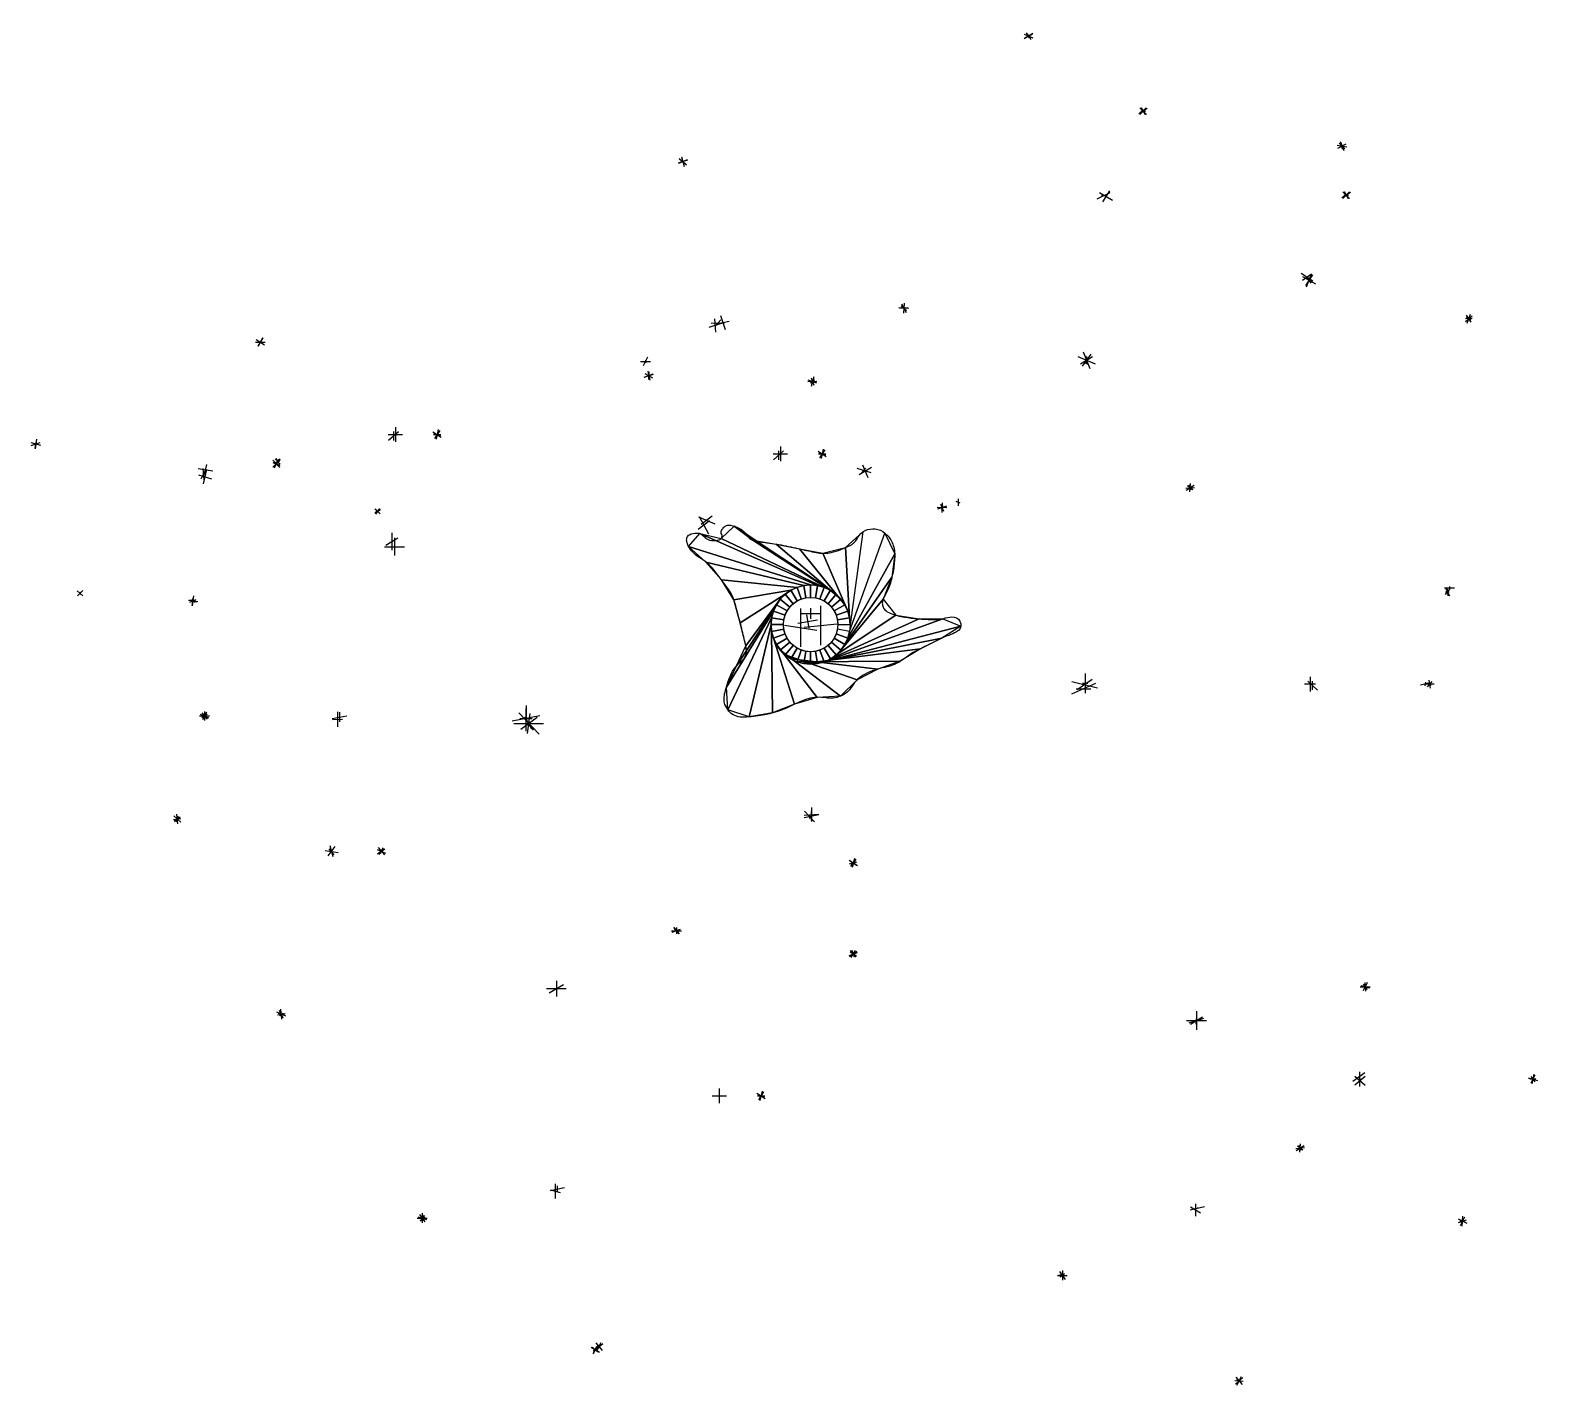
# Model space of a CAD drawing. Extents: x -179.76 to -178.66, y 2612.16 to 2613.15.
import ezdxf

# ---------------------------------------------------------------- set-up
doc = ezdxf.new("R2010")
doc.units = 0
doc.header["$LTSCALE"] = 30
doc.header["$MEASUREMENT"] = 0
doc.layers.get('0').update_dxf_attribs({"linetype": 'CONTINUOUS'})
doc.layers.add('3D', color=4, linetype='CONTINUOUS')

# ---------------------------------------------------------------- blocks, each defined once
blk = doc.blocks.new('3DBR-WT')
at = {"color": 33}
for p, q in [((0, 0.5), (0, -0.5)), ((-0.5, 0), (0.5, 0))]:
    blk.add_line(p, q, dxfattribs=at)
blk = doc.blocks.new('3DBR2-WT')
at = {"color": 33, "extrusion": (-0.002418687270475498, 0.001311336601960132, 0.9999962151669395)}
for p, q in [((-0.4240369834804909, 0.2649353721358878, -0.001373037501508634), (0.4240369834804909, -0.2649353721358878, 0.001373037501508634)), ((0.2649361699140655, 0.4240386995196275, 8.474059506191622e-05), (-0.2649361699140655, -0.4240386995196275, -8.474059506191622e-05))]:
    blk.add_line(p, q, dxfattribs=at)
at = {"color": 33, "extrusion": (0.2910642148832312, 0.7189329183189151, 0.6312028847936741)}
for p, q in [((-0.3423256751667907, 0.2079085041832087, 11.92554383698634), (0.2842771806752182, -0.1764364257361422, 12.07436532702034)), ((0.1457719010840179, 0.191834499259997, 11.71877734447895), (-0.2038203955755904, -0.1603624208129304, 12.28113181952773))]:
    blk.add_line(p, q, dxfattribs=at)
at = {"color": 33, "extrusion": (-0.6451249227984636, -0.2700239156052466, 0.7147733339916138)}
for p, q in [((-0.2829979041188437, 0.2539235493952674, 11.86070986356587), (0.2249494096272713, -0.2224514709481866, 12.13919930044072)), ((0.1036264294150016, 0.2870998749247775, 12.22219424240383), (-0.161674923906574, -0.2556277964776967, 11.77771492160275))]:
    blk.add_line(p, q, dxfattribs=at)
at = {"color": 33, "extrusion": (0.8855313571880101, -0.4365920615542115, 0.1588130574751475)}
for p, q in [((-0.1926695233513698, -0.3213718232471905, 11.98568879535405), (0.1346210288598257, 0.3528439016943281, 12.0142203686524)), ((0.03074121229498417, 0.002379833996677405, 11.6299887705722), (-0.0887897067865282, 0.02909224445046021, 12.36992039343426))]:
    blk.add_line(p, q, dxfattribs=at)

msp = doc.modelspace()

# ---------------------------------------------------------------- linework, layer by layer
at = {"layer": '3D', "color": 33}
msp.add_lwpolyline([(-179.1352712570708, 2612.78286318038, -0.1178321655294738), (-179.1298884419745, 2612.775823535891, -0.1098616197025378), (-179.1280093033208, 2612.766523784442, -0.03643656478850763), (-179.1289972984784, 2612.755850929914, -0.03418399520617336), (-179.1316402801958, 2612.744737923192, -0.07031721240663195), (-179.135378309575, 2612.736843682188, 0.1214042700675806), (-179.1370867455082, 2612.73202950413, 0.1056748753681054), (-179.1367611265979, 2612.729112888018, 0.1056299176773579), (-179.1352712570708, 2612.726583038817, 0.1178704802658496), (-179.1313488889635, 2612.723937271419, 0.05028871205319218), (-179.1207473495708, 2612.721136573505, 0.0186631423736942), (-179.1110815477572, 2612.719966535138, 0.01496951588104406), (-179.0989614883208, 2612.719321085067, 0.08714684551963757), (-179.0906477348775, 2612.720582576579, -0.118281299572246), (-179.0844375808207, 2612.721136573505, -0.3256148979215517), (-179.079557753843, 2612.716346930672, -0.3261032620843909), (-179.0826220923832, 2612.71024364288, -0.03227319937646211), (-179.0884103197521, 2612.707724434707, 0.02710570168732045), (-179.0953305114458, 2612.704797177567, 0.002318028721211874), (-179.1096206189296, 2612.69773474495, 0.008478079840927234), (-179.1134853958208, 2612.69571973538, 0.03634363996559699), (-179.1176480998671, 2612.693050313565, -0.02203929914532908), (-179.1243783264458, 2612.68845778163, -0.0927442067181413), (-179.135158019901, 2612.68427961899, 0.0692030807816751), (-179.1497951645707, 2612.679380339443, 0.1478664373438005), (-179.1593351638893, 2612.67040725705, -0.1721518168493673), (-179.1679500489458, 2612.663040943505, -0.1327210153150172), (-179.1785956055201, 2612.661945207893, 0.1088415021332968), (-179.1915513986333, 2612.661225455067, 0.05380530011571413), (-179.2009909160365, 2612.657457009904, -0.04064136659242989), (-179.2133372598832, 2612.65214801288, -0.08139523190763823), (-179.2401922231056, 2612.647747124265, -0.2213318317449878), (-179.2496470286333, 2612.65214801288, -0.07992170799693443), (-179.2525833286263, 2612.657046383329, -0.1083130962065831), (-179.2532780055083, 2612.661225455067, -0.04851678753332027), (-179.2525469502675, 2612.666128189521, -0.02389033116493227), (-179.2496470286333, 2612.675749362567, -0.1376741168601891), (-179.2401808511493, 2612.689174394868, 0.2648665322594673), (-179.2369386095708, 2612.697535223817, 0.01769256372157511), (-179.2378514557863, 2612.702459733415, 0.007549720602627568), (-179.2405695864458, 2612.713874619755, 0.004346226018042666), (-179.2442985897389, 2612.72803126018, 0.01049676499467845), (-179.2460160517583, 2612.733844992567, 0.07005552843921521), (-179.2488900703302, 2612.739823332233, 0.02356237193278814), (-179.2605399592583, 2612.755630853817, 0.09024132341738819), (-179.2710456680051, 2612.764634658967, -0.1185014879050571), (-179.2786948436332, 2612.771970249755, -0.08154012300615145), (-179.2805316121348, 2612.776223031211, -0.1266965965316334), (-179.2805103320707, 2612.779232203505, -0.2152412148618608), (-179.278579467137, 2612.781604681025, -0.1164338214658533), (-179.2732483783207, 2612.78286318038, -0.2285497834965858), (-179.2679264120979, 2612.780296438134, 0.2140173120384511), (-179.2623554476958, 2612.777416715067, 0.07524006270704661), (-179.2569029005707, 2612.777935069009, 0.1907591750189915), (-179.2550934939458, 2612.779232203505, 0.2745625809819373), (-179.25500167233, 2612.781787357266, -0.2384995356982396), (-179.2550934939458, 2612.784678668817, -0.0874453114444467), (-179.2534221336683, 2612.787065181583, -0.1102439031570463), (-179.2514625170708, 2612.788309645692, -0.1367407487079785), (-179.2484195784619, 2612.788536459854, -0.06456033934224276), (-179.2423850748833, 2612.786494157255, -0.1442357611240256), (-179.2363295709412, 2612.780945201366, 0.2017082182159239), (-179.2314921442583, 2612.777416715067, 0.0265857284324761), (-179.2234472088592, 2612.775961413307, -0.01561598696344592), (-179.2097062830082, 2612.773785738192, -0.01291147301305656), (-179.1955361141432, 2612.770704939272, 0.01629287802469687), (-179.1842894448833, 2612.76833927288, 0.1007228964055242), (-179.1747363131195, 2612.768587998681, 0.06387402418735454), (-179.1606880951958, 2612.773785738192, 0.158891974589149), (-179.1551129399333, 2612.779492897821, -0.1713561989270116), (-179.1497951645707, 2612.784678668817, -0.1403534412130715), (-179.1422641844059, 2612.785851785037, -0.1406801254822635)], format="xyb", close=True, dxfattribs=at)
for centre, radius in [((-179.1897359101958, 2612.715690108193, 0.1016673525), 0.029047815), ((-179.1897359101958, 2612.715690108193, 0.1016673525), 0.029047815), ((-179.1897359101958, 2612.715690108193, 0.4357172249999999), 0.0199703728125)]:
    msp.add_circle(centre, radius, dxfattribs=at)

# ---------------------------------------------------------------- block references
at = {"color": 33, "extrusion": (-0.1917569595999294, 0.5099901197327226, 0.8385340459516204), "xscale": 0.00726195375, "yscale": 0.00726195375, "zscale": 0.00726195375, "rotation": 102.9605191082395}
for p in [(-752.1085682117048, -2103.343522756998, 1367.797792115401), (-752.1679391004352, -2103.205243602346, 1367.861700286604), (-752.1679391004352, -2103.205243602346, 1367.861700286604), (-752.2857285260939, -2103.187293952795, 1367.687233469017)]:
    msp.add_blockref('3DBR-WT', p, dxfattribs=at)
at = {"color": 33, "extrusion": (-0.410350755296389, 0.9099017912601183, -0.0607535010457096), "xscale": 0.00726195375, "yscale": 0.00726195375, "zscale": 0.00726195375, "rotation": 124.2579133163286}
msp.add_blockref('3DBR-WT', (-911.0904108477446, 150.1311427421253, 2451.115455554323), dxfattribs=at)
at = {"color": 33, "extrusion": (0.4443624454314731, 0.8458164228045264, -0.2951890851713792), "xscale": 0.00726195375, "yscale": 0.00726195375, "zscale": 0.00726195375, "rotation": 163.761097688309}
msp.add_blockref('3DBR-WT', (1373.830425655359, 659.188356645789, 2130.411402810097), dxfattribs=at)
at = {"color": 33, "extrusion": (0.5927858199302383, 0.746571406358301, -0.3020531524381492), "xscale": 0.00726195375, "yscale": 0.00726195375, "zscale": 0.00726195375, "rotation": 200.8324845131987}
for p in [(1765.043119959419, 585.54421119282, 1844.460706510295), (1764.888115206971, 585.427484476167, 1844.544274503528)]:
    msp.add_blockref('3DBR-WT', p, dxfattribs=at)
at = {"color": 33, "extrusion": (0.6574158049311837, -0.2531972524557506, 0.7097151617202091), "xscale": 0.00726195375, "yscale": 0.00726195375, "zscale": 0.00726195375, "rotation": 240.0289235614486}
for p in [(2374.175154000094, 785.8037874356215, -778.5109390486506), (2374.171214823736, 785.5932125220926, -778.4942687806029)]:
    msp.add_blockref('3DBR-WT', p, dxfattribs=at)
at = {"color": 33, "extrusion": (0.4222830996260217, -0.07756791923729095, -0.9031390821326671), "xscale": 0.00726195375, "yscale": 0.00726195375, "zscale": 0.00726195375, "rotation": 144.361129847926}
msp.add_blockref('3DBR-WT', (2537.76554169383, -584.8681142270477, -278.8611056412291), dxfattribs=at)
at = {"color": 33, "extrusion": (0.2683277408291774, 0.7465947441556352, -0.6087663849956657), "xscale": 0.00726195375, "yscale": 0.00726195375, "zscale": 0.00726195375, "rotation": 163.1280918156381}
msp.add_blockref('3DBR-WT', (1052.057445900675, 1460.770379394717, 1902.475545465823), dxfattribs=at)
at = {"color": 33, "extrusion": (0.8062754285767796, 0.5488457945728065, 0.2206540891374438), "xscale": 0.00726195375, "yscale": 0.00726195375, "zscale": 0.00726195375, "rotation": 131.1254361014199}
msp.add_blockref('3DBR-WT', (2260.70669155691, -291.1187978183193, 1290.171799488018), dxfattribs=at)
at = {"color": 33, "extrusion": (-0.1915575951112876, 0.8706819174795908, 0.4530106911864697), "xscale": 0.00726195375, "yscale": 0.00726195375, "zscale": 0.00726195375, "rotation": 111.288043952386}
msp.add_blockref('3DBR-WT', (-386.3710007481232, -1172.619798249282, 2309.952804439735), dxfattribs=at)
at = {"color": 33, "extrusion": (-0.1684463091054405, 0.01496691337910554, 0.9855971958425291), "xscale": 0.00726195375, "yscale": 0.00726195375, "zscale": 0.00726195375, "rotation": 21.18307236515673}
msp.add_blockref('3DBR-WT', (-2586.933890667768, -403.767646244864, 70.33088485659148), dxfattribs=at)
at = {"color": 33, "extrusion": (0.6491655498168756, 0.7339193918806861, 0.1998659929863947), "xscale": 0.00726195375, "yscale": 0.00726195375, "zscale": 0.00726195375, "rotation": 180.0392254405069}
msp.add_blockref('3DBR-WT', (1865.52536163395, -366.4341272753049, 1801.594531428425), dxfattribs=at)
at = {"color": 33, "extrusion": (0.2084632399537618, 0.477969576583166, 0.8532808221499469), "xscale": 0.010892930625, "yscale": 0.010892930625, "zscale": 0.010892930625, "rotation": 172.4107346301187}
for p in [(1208.672554309108, -1982.174976096616, 1212.456418622987), (1208.511343700578, -1982.24880530521, 1212.341546534077)]:
    msp.add_blockref('3DBR-WT', p, dxfattribs=at)
at = {"color": 33, "extrusion": (-0.4217716101187582, 0.8954710278749126, -0.1422685739524982), "xscale": 0.010892930625, "yscale": 0.010892930625, "zscale": 0.010892930625, "rotation": 165.8454724314171}
msp.add_blockref('3DBR-WT', (-951.5140724843014, 348.1127309489958, 2415.243079844903), dxfattribs=at)
at = {"color": 33, "extrusion": (0.1960469640389209, 0.7350259138895946, -0.6490781877415756), "xscale": 0.010892930625, "yscale": 0.010892930625, "zscale": 0.010892930625, "rotation": 207.6629289229558}
msp.add_blockref('3DBR-WT', (846.1784153930988, 1609.446969911574, 1885.008725895895), dxfattribs=at)
at = {"color": 43, "extrusion": (0.8969474060253562, -0.2155293988441457, -0.3860471850153372), "xscale": 0.010892930625, "yscale": 0.010892930625, "zscale": 0.010892930625, "rotation": 19.25511634242303}
msp.add_blockref('3DBR-WT', (2498.867972482811, -302.0475723984932, -723.8840649906458), dxfattribs=at)
at = {"color": 33, "extrusion": (0.2403897782055859, 0.8730484231694043, 0.4242631321900194), "xscale": 0.00726195375, "yscale": 0.00726195375, "zscale": 0.00726195375, "rotation": 129.8433600272131}
msp.add_blockref('3DBR-WT', (866.3432130278464, -1047.669022764504, 2238.62026600119), dxfattribs=at)
at = {"color": 33, "extrusion": (0.1361690593235501, 0.04486680004398027, 0.9896691151777713), "xscale": 0.00726195375, "yscale": 0.00726195375, "zscale": 0.00726195375, "rotation": 158.742023063172}
for p in [(2537.758832500959, -640.7386937344123, 93.89181958972094), (2537.611102355322, -640.710026137547, 93.9557277609233)]:
    msp.add_blockref('3DBR-WT', p, dxfattribs=at)
at = {"color": 33, "extrusion": (0.8808040543917307, 0.4715320610161942, -0.04291541915103692), "xscale": 0.00726195375, "yscale": 0.00726195375, "zscale": 0.00726195375, "rotation": 189.3222878188156}
msp.add_blockref('3DBR-WT', (2388.156627646371, 47.20527709498062, 1074.272415644229), dxfattribs=at)
at = {"color": 33, "extrusion": (-0.1966196749543218, 0.9050923532295442, 0.3770259083223096), "xscale": 0.010892930625, "yscale": 0.010892930625, "zscale": 0.010892930625, "rotation": 152.8424085510652}
msp.add_blockref('3DBR-WT', (-379.5173331254584, -976.1238059453058, 2400.567227000252), dxfattribs=at)
at = {"color": 33, "extrusion": (0.5468421520493226, -0.3149873643907133, 0.775723288947971), "xscale": 0.010892930625, "yscale": 0.010892930625, "zscale": 0.010892930625, "rotation": 220.4670073157048}
msp.add_blockref('3DBR-WT', (2174.705700597524, 1132.810719104704, -920.304294275231), dxfattribs=at)
at = {"color": 33, "extrusion": (-0.415956101723035, -0.2976639616241985, 0.8592884773983436), "xscale": 0.010892930625, "yscale": 0.010892930625, "zscale": 0.010892930625, "rotation": 69.70256870607288}
msp.add_blockref('3DBR-WT', (-2229.216392947133, 1181.883265439146, -702.3677396896032), dxfattribs=at)
at = {"color": 43, "extrusion": (0.6572513731490627, -0.4581082626952241, -0.5984625737203916), "xscale": 0.00726195375, "yscale": 0.00726195375, "zscale": 0.00726195375, "rotation": 336.9289942650994}
msp.add_blockref('3DBR-WT', (2041.427823129196, -981.2927753673526, -1314.925748184368), dxfattribs=at)
at = {"color": 43, "extrusion": (0.7446896705611696, 0.6265992363924762, -0.2298057691004783), "xscale": 0.00726195375, "yscale": 0.00726195375, "zscale": 0.00726195375, "rotation": 30.31837055124326}
msp.add_blockref('3DBR-WT', (2114.395617491416, 355.925971729428, 1504.008200328029), dxfattribs=at)
at = {"color": 43, "extrusion": (0.7393161345103388, -0.6375217698761749, 0.2167432725291375), "xscale": 0.00726195375, "yscale": 0.00726195375, "zscale": 0.00726195375, "rotation": 60.35558399222936}
msp.add_blockref('3DBR-WT', (1862.124608402742, 399.9296477001528, -1797.75999814874), dxfattribs=at)
at = {"color": 33, "extrusion": (-0.1367626715324936, -0.1530205042272234, 0.9787137972672816), "xscale": 0.00726195375, "yscale": 0.00726195375, "zscale": 0.00726195375}
for p, rotation in [((-1875.125715326688, 1789.839586759873, -374.1648931703049), 9.17001278311059), ((-1874.98381374212, 1789.889686334095, -374.1009849991025), 9.17001278311059), ((-1874.763650517181, 1789.953798882791, -374.6610407437317), 9.170012783110588), ((-1874.483191215839, 1789.672889077145, -374.1437371395832), 9.17001278311059)]:
    msp.add_blockref('3DBR-WT', p, dxfattribs=dict(at, rotation=rotation))
at = {"color": 33, "extrusion": (0, 0.9677097034833376, 0.2520673120104843), "xscale": 0.00726195375, "yscale": 0.00726195375, "zscale": 0.00726195375, "rotation": 180}
for p in [(179.5935593613733, -657.5406822235135, 2528.835298423027), (179.3109953661065, -658.0547974995973, 2528.686678864812), (178.7208640699056, -657.8818924527515, 2528.560111732359)]:
    msp.add_blockref('3DBR-WT', p, dxfattribs=at)
at = {"color": 33, "extrusion": (-0.7205704774930582, 0.5003584470672912, 0.480020428121382), "xscale": 0.00726195375, "yscale": 0.00726195375, "zscale": 0.00726195375, "rotation": 108.4343846762385}
for p in [(-2043.794877342543, -785.2073491893083, 1437.349463429411), (-2043.944354960274, -785.561355033637, 1436.881936953598)]:
    msp.add_blockref('3DBR-WT', p, dxfattribs=at)
at = {"color": 33, "extrusion": (0.0804541898073125, 0.6994391279834323, 0.7101493009137054), "xscale": 0.0145239075, "yscale": 0.0145239075, "zscale": 0.0145239075, "rotation": 157.6977738429751}
msp.add_blockref('3DBR-WT', (476.4004183721561, -1828.288266203901, 1813.763711670419), dxfattribs=at)
at = {"color": 43, "extrusion": (0.5818725216199777, -0.7158155764757725, -0.3860471850153372), "xscale": 0.010892930625, "yscale": 0.010892930625, "zscale": 0.010892930625, "rotation": 19.25511634242303}
for p in [(1509.257556209225, -825.5401467357698, -1974.831445944015), (1509.014604082324, -825.4331832758371, -1974.413453682403)]:
    msp.add_blockref('3DBR-WT', p, dxfattribs=at)
at = {"color": 33, "extrusion": (0.9353998882291523, 0.3459451465590896, -0.07313688996053419), "xscale": 0.0145239075, "yscale": 0.0145239075, "zscale": 0.0145239075, "rotation": 154.2253582577254}
msp.add_blockref('3DBR-WT', (2512.764612946599, 54.84227692393864, 736.437688689007), dxfattribs=at)
at = {"color": 33, "extrusion": (0.4536622631733552, -0.2782180904182106, 0.8466317057236126), "xscale": 0.00726195375, "yscale": 0.00726195375, "zscale": 0.00726195375, "rotation": 318.6961951405781}
msp.add_blockref('3DBR-WT', (2133.654219488421, 1286.492362750539, -807.370850701696), dxfattribs=at)
at = {"color": 33, "extrusion": (-0.2849715897444008, 0.8617604603452508, 0.419714310006331), "xscale": 0.00726195375, "yscale": 0.00726195375, "zscale": 0.00726195375, "rotation": 178.6670402332829}
msp.add_blockref('3DBR-WT', (-650.1148149010511, -1063.848588514965, 2303.251511771973), dxfattribs=at)
at = {"color": 33, "extrusion": (-0.6468179546935671, -0.484673779394481, 0.5888275308216324), "xscale": 0.00726195375, "yscale": 0.00726195375, "zscale": 0.00726195375, "rotation": 37.19859401294467}
msp.add_blockref('3DBR-WT', (-2198.523453115367, 838.9872463585712, -1149.776345585671), dxfattribs=at)
at = {"color": 33, "extrusion": (0.174857684447731, -0.9387707021491584, 0.2968743151166059), "xscale": 0.00726195375, "yscale": 0.00726195375, "zscale": 0.00726195375, "rotation": 243.9329365355438}
msp.add_blockref('3DBR-WT', (302.2963553121677, 773.3638266677164, -2483.918221356062), dxfattribs=at)
at = {"color": 33, "extrusion": (0.3543872458168733, -0.0003771529753316705, 0.935098678085882), "xscale": 0.00726195375, "yscale": 0.00726195375, "zscale": 0.00726195375, "rotation": 162.5460231291308}
msp.add_blockref('3DBR-WT', (2612.701767271021, 170.5439884315827, -63.47163560637085), dxfattribs=at)
at = {"color": 33, "extrusion": (0.9367983826484155, 0.08147856150886397, -0.3402499585330745), "xscale": 0.00726195375, "yscale": 0.00726195375, "zscale": 0.00726195375, "rotation": 230.4760656452216}
msp.add_blockref('3DBR-WT', (2618.593117050516, 17.3157304837748, 44.66181849517203), dxfattribs=at)
at = {"color": 33, "extrusion": (0.2346665340436396, 5.131669293355531e-18, 0.9720759321163884), "xscale": 0.010892930625, "yscale": 0.010892930625, "zscale": 0.010892930625, "rotation": 270}
for p in [(2612.855187743285, 174.7343076033966, -41.07735906878868), (2612.840958810378, 174.3340928693838, -41.5310885099267), (2612.3699166004, 174.4829676689319, -41.10549916800088)]:
    msp.add_blockref('3DBR-WT', p, dxfattribs=at)
at = {"color": 33, "extrusion": (-0.7471061552459904, 0.5268220142029963, 0.4053282103982547), "xscale": 0.010892930625, "yscale": 0.010892930625, "zscale": 0.010892930625, "rotation": 150.109227871499}
for p in [(-2031.913636317909, -668.7969093065702, 1511.047378420625), (-2032.064844762121, -669.1890452034144, 1510.611935948634)]:
    msp.add_blockref('3DBR-WT', p, dxfattribs=at)
at = {"color": 33, "extrusion": (0.8681885135354394, -0.2478913669635827, 0.4298820479504239), "xscale": 0.00726195375, "yscale": 0.00726195375, "zscale": 0.00726195375, "rotation": 276.9976531664}
for p in [(2463.17436967762, 383.6532308053782, -802.996364296424), (2463.238266824362, 383.0517278484601, -802.977495033983), (2462.773013381767, 383.4197415447889, -802.7067997976928)]:
    msp.add_blockref('3DBR-WT', p, dxfattribs=at)
at = {"color": 33, "extrusion": (-0.2499961549570775, -0.4173143910680723, 0.873699388527977), "xscale": 0.00726195375, "yscale": 0.00726195375, "zscale": 0.00726195375, "rotation": 17.71878965042822}
msp.add_blockref('3DBR-WT', (-1496.954483492331, 1878.136220594306, -1044.519824237859), dxfattribs=at)
at = {"color": 33, "extrusion": (-0.3748841941733754, 0.8343500363673261, 0.4041309908591778), "xscale": 0.00726195375, "yscale": 0.00726195375, "zscale": 0.00726195375, "rotation": 164.2571017439443}
msp.add_blockref('3DBR-WT', (-906.8908365344292, -991.9853102359157, 2247.844346672602), dxfattribs=at)
at = {"color": 33, "extrusion": (-0.9216814280079125, 0.13508084811461, 0.3636708810695912), "xscale": 0.00726195375, "yscale": 0.00726195375, "zscale": 0.00726195375, "rotation": 90.90947003097192}
msp.add_blockref('3DBR-WT', (-2559.164121937817, -201.4915540914666, 519.0088656256246), dxfattribs=at)
at = {"color": 33, "extrusion": (0.1670798116368708, 0.9677097034833376, 0.18873861906769), "xscale": 0.00726195375, "yscale": 0.00726195375, "zscale": 0.00726195375, "rotation": 222.4517468509317}
for p in [(621.3922952094742, -479.0144323549425, 2498.727221420417), (621.111430032961, -479.5462210596901, 2498.659691962155), (621.075480218143, -479.0165954947115, 2498.281042877622)]:
    msp.add_blockref('3DBR-WT', p, dxfattribs=at)
at = {"color": 33, "extrusion": (0.01187247522151669, 0.02050323238299004, 0.9997192914983503), "xscale": 0.00726195375, "yscale": 0.00726195375, "zscale": 0.00726195375, "rotation": 163.4008560544258}
msp.add_blockref('3DBR-WT', (1464.712310854323, -2170.484788364809, 52.57099595064941), dxfattribs=at)
at = {"color": 33, "extrusion": (0.4144710354764343, 0.9100098409666353, -0.009790306173533318), "xscale": 0.00726195375, "yscale": 0.00726195375, "zscale": 0.00726195375, "rotation": 228.826841256937}
msp.add_blockref('3DBR-WT', (1246.424781079417, 23.68263309718386, 2303.261704128995), dxfattribs=at)
at = {"color": 33, "extrusion": (0.8521046155427155, -0.3995092685754934, 0.338097720331083), "xscale": 0.00726195375, "yscale": 0.00726195375, "zscale": 0.00726195375, "rotation": 264.2339080112057}
msp.add_blockref('3DBR-WT', (2289.488604296208, 431.0466539980661, -1196.491033222298), dxfattribs=at)
at = {"color": 33, "extrusion": (0.4723614767574551, 0.6333112810247326, 0.6130183166939861), "xscale": 0.0054464653125, "yscale": 0.0054464653125, "zscale": 0.0054464653125, "rotation": 165.1764958854943}
msp.add_blockref('3DBR-WT', (1706.096317575714, -1217.138888993061, 1570.658310961106), dxfattribs=at)
at = {"color": 33, "extrusion": (-0.6824900615439936, -0.08433760802720268, 0.7260127297547376), "xscale": 0.0054464653125, "yscale": 0.0054464653125, "zscale": 0.0054464653125, "rotation": 33.44407483011962}
msp.add_blockref('3DBR-WT', (-2615.135335837062, 104.0877432740865, -96.91319152902075), dxfattribs=at)
at = {"color": 33, "extrusion": (0.7482298899109013, -0.6437430082542855, 0.1604586275886828), "xscale": 0.0054464653125, "yscale": 0.0054464653125, "zscale": 0.0054464653125, "rotation": 90.86354625656148}
msp.add_blockref('3DBR-WT', (1863.544379305457, 296.4802008338477, -1816.166591094667), dxfattribs=at)
at = {"color": 33, "extrusion": (0.4307149884340321, -0.204923391691919, 0.8789146729209565), "xscale": 0.010892930625, "yscale": 0.010892930625, "zscale": 0.010892930625, "rotation": 232.5496049385053}
msp.add_blockref('3DBR-WT', (2282.432263276941, 1129.2870679557, -611.7031187876863), dxfattribs=at)
at = {"color": 33, "extrusion": (0.4008532185903578, 0.07195072756257823, 0.9133125368399179), "xscale": 0.010892930625, "yscale": 0.010892930625, "zscale": 0.010892930625, "rotation": 244.4872570898892}
msp.add_blockref('3DBR-WT', (2603.460618318009, -259.6994576643938, 116.912354949976), dxfattribs=at)
at = {"color": 33, "extrusion": (-0.07030518326927568, -0.7368833369542217, 0.6723541692625133), "xscale": 0.010892930625, "yscale": 0.010892930625, "zscale": 0.010892930625, "rotation": 84.83899235428895}
msp.add_blockref('3DBR-WT', (-426.9817680330779, 1738.085978476749, -1912.038370197024), dxfattribs=at)
at = {"color": 33, "extrusion": (-0.9417597603166513, 0.1697168769703378, 0.2903183347977845), "xscale": 0.010892930625, "yscale": 0.010892930625, "zscale": 0.010892930625, "rotation": 133.0158672090877}
msp.add_blockref('3DBR-WT', (-2539.545176542058, -184.8861504886563, 612.9088101825283), dxfattribs=at)
at = {"color": 33, "extrusion": (0.2251834228333638, 0.909115596025396, 0.3504301059333219), "xscale": 0.010892930625, "yscale": 0.010892930625, "zscale": 0.010892930625, "rotation": 170.7594236973477}
msp.add_blockref('3DBR-WT', (802.0963354549971, -872.7129030373483, 2335.376787901752), dxfattribs=at)
at = {"color": 43, "extrusion": (0.2441332186452781, -0.7630475210692069, -0.5984625737203916), "xscale": 0.00726195375, "yscale": 0.00726195375, "zscale": 0.00726195375, "rotation": 336.9289942650994}
for p in [(625.7966151894495, -1521.302892813889, -2037.850334472573), (625.725877115949, -1521.062233366592, -2037.423411055695)]:
    msp.add_blockref('3DBR-WT', p, dxfattribs=at)
at = {"color": 43, "extrusion": (0.2004175081843965, -0.9554345483739414, 0.2167432725291375), "xscale": 0.00726195375, "yscale": 0.00726195375, "zscale": 0.00726195375, "rotation": 60.35558399222936}
for p in [(361.3048324413465, 562.9741954013072, -2532.061759583134), (361.2843881594288, 562.8066256497714, -2531.596263226326)]:
    msp.add_blockref('3DBR-WT', p, dxfattribs=at)
at = {"color": 43, "extrusion": (0.9721588289852876, 0.04578776817111673, -0.2298057691004783), "xscale": 0.00726195375, "yscale": 0.00726195375, "zscale": 0.00726195375, "rotation": 30.31837055124326}
for p in [(2618.340112125816, -12.05725759048329, -54.47532238387726), (2617.852355535841, -12.1049768389451, -54.40460583167177)]:
    msp.add_blockref('3DBR-WT', p, dxfattribs=at)
at = {"color": 33, "extrusion": (0.4739581367543464, 0.6501004209805351, 0.5939134004594265), "xscale": 0.0054464653125, "yscale": 0.0054464653125, "zscale": 0.0054464653125, "rotation": 164.4963620039581}
msp.add_blockref('3DBR-WT', (1684.283849141638, -1190.173497826046, 1614.192217547997), dxfattribs=at)
at = {"color": 33, "extrusion": (-0.6185271741520094, 0.1292550332906079, 0.7750595275232565), "xscale": 0.0054464653125, "yscale": 0.0054464653125, "zscale": 0.0054464653125, "rotation": 61.9878486625817}
msp.add_blockref('3DBR-WT', (-2520.833118293787, -549.6897431295624, 449.647785061559), dxfattribs=at)
at = {"color": 33, "extrusion": (0.3376194645238667, -0.878937771394693, 0.3368701399506165), "xscale": 0.00726195375, "yscale": 0.00726195375, "zscale": 0.00726195375, "rotation": 256.9136387009785}
msp.add_blockref('3DBR-WT', (769.7093809292716, 844.3368830596495, -2356.57586764862), dxfattribs=at)
at = {"color": 33, "extrusion": (0.9365610024336878, 0.3256290168373111, -0.129688982238168), "xscale": 0.00726195375, "yscale": 0.00726195375, "zscale": 0.00726195375, "rotation": 228.828771088197}
msp.add_blockref('3DBR-WT', (2526.704656815336, 90.45822540721795, 682.9260647047618), dxfattribs=at)
at = {"color": 33, "extrusion": (0.8484840076786869, 0.1177834262428006, 0.5159476264273543), "xscale": 0.0054464653125, "yscale": 0.0054464653125, "zscale": 0.0054464653125, "rotation": 163.4784469574015}
msp.add_blockref('3DBR-WT', (2612.6124248834, -92.79906001572252, 156.4230092406553), dxfattribs=at)
at = {"color": 33, "extrusion": (0.5659161800144579, -0.8165719905315463, 0.113793943060218), "xscale": 0.0054464653125, "yscale": 0.0054464653125, "zscale": 0.0054464653125, "rotation": 151.648690816821}
msp.add_blockref('3DBR-WT', (1340.753270843804, 257.1603331865508, -2234.992345480494), dxfattribs=at)
at = {"color": 33, "extrusion": (0.05800630462353634, 0.8312122645832348, 0.5529208260052536), "xscale": 0.0145239075, "yscale": 0.0145239075, "zscale": 0.0145239075, "rotation": 147.6328993222503}
msp.add_blockref('3DBR-WT', (360.7229084594696, -1433.519477313724, 2161.879091376335), dxfattribs=at)
at = {"color": 33, "extrusion": (0.683943788444777, 0.2317696986497364, 0.691739619391297), "xscale": 0.0145239075, "yscale": 0.0145239075, "zscale": 0.0145239075, "rotation": 192.9503928481637}
msp.add_blockref('3DBR-WT', (2532.101430299347, -461.975637260507, 483.5733317676555), dxfattribs=at)
at = {"color": 33, "extrusion": (0, 0.4756533116187323, 0.879632836555192), "xscale": 0.0145239075, "yscale": 0.0145239075, "zscale": 0.0145239075, "rotation": 180}
msp.add_blockref('3DBR-WT', (179.4951075220368, -2297.841979704646, 1243.585503153282), dxfattribs=at)
at = {"color": 33, "extrusion": (-0.788682968815025, 0.2924317080904082, 0.5407983642767835), "xscale": 0.0145239075, "yscale": 0.0145239075, "zscale": 0.0145239075, "rotation": 124.435508606478}
msp.add_blockref('3DBR-WT', (-2387.393977768019, -581.4741359635473, 906.1235599261506), dxfattribs=at)
at = {"color": 33, "extrusion": (-0.6225372164870132, -0.6829600925467598, -0.3821163776614696), "xscale": 0.0054464653125, "yscale": 0.0054464653125, "zscale": 0.0054464653125, "rotation": 85.07897285669172}
msp.add_blockref('3DBR-WT', (-1892.918204109323, -690.5300746322437, -1672.94196403638), dxfattribs=at)
at = {"color": 33, "extrusion": (-0.7151097330422516, 0.6982959532009076, -0.0316359202723077), "xscale": 0.0054464653125, "yscale": 0.0054464653125, "zscale": 0.0054464653125, "rotation": 80.74332291497008}
msp.add_blockref('3DBR-WT', (-1743.76585650791, 62.94483315484133, 1952.952767506251), dxfattribs=at)
at = {"color": 33, "extrusion": (0.03066759535342467, -0.9397191019697975, 0.3405693879201652), "xscale": 0.00726195375, "yscale": 0.00726195375, "zscale": 0.00726195375, "rotation": 49.42815490695228}
msp.add_blockref('3DBR-WT', (-94.32652716654222, 892.3766664474551, -2460.368584505879), dxfattribs=at)
at = {"color": 33, "extrusion": (0.3144426935020751, -0.007449486403738563, 0.9492472268358125), "xscale": 0.00726195375, "yscale": 0.00726195375, "zscale": 0.00726195375, "rotation": 352.2040699833202}
msp.add_blockref('3DBR-WT', (2607.745473596285, 229.5652820565225, -74.90331356504626), dxfattribs=at)
at = {"color": 33, "extrusion": (-0.9514356111702649, 0.06344769010680952, 0.3012385573215603), "xscale": 0.00726195375, "yscale": 0.00726195375, "zscale": 0.00726195375, "rotation": 159.3556047611128}
msp.add_blockref('3DBR-WT', (-2594.989776241059, -105.3125982135528, 337.0229933291373), dxfattribs=at)
at = {"color": 33, "extrusion": (0.8028475927797843, 0.5003584470672912, 0.3241560846507658), "xscale": 0.00726195375, "yscale": 0.00726195375, "zscale": 0.00726195375, "rotation": 258.578621583154}
msp.add_blockref('3DBR-WT', (2311.890921055046, -398.1023386328047, 1164.056008310397), dxfattribs=at)
at = {"color": 33, "extrusion": (0.8852540198770542, -0.1530205042272231, -0.4392152610936494), "xscale": 0.00726195375, "yscale": 0.00726195375, "zscale": 0.00726195375, "rotation": 232.4263291161085}
for p in [(2544.118842602025, -272.1570839514027, -558.3380067106166), (2544.049827725105, -272.290811187984, -558.2740985394142)]:
    msp.add_blockref('3DBR-WT', p, dxfattribs=at)
at = {"color": 33, "extrusion": (-0.5748010657580057, -0.1907914912274274, 0.7957401219485387), "xscale": 0.029047815, "yscale": 0.029047815, "zscale": 0.029047815, "rotation": 67.3575771104408}
msp.add_blockref('3DBR-WT', (-2536.1340714904, 519.882160019433, -395.1324942952207), dxfattribs=at)
at = {"color": 33, "extrusion": (-0.1181823878822876, 0.7090943272937256, 0.6951389488399418), "xscale": 0.0145239075, "yscale": 0.0145239075, "zscale": 0.0145239075, "rotation": 180}
msp.add_blockref('3DBR-WT', (-252.7743313672634, -1811.666983494875, 1874.132510872679), dxfattribs=at)
at = {"color": 33, "extrusion": (0, -0.8450180930575099, 0.5347377136554421), "xscale": 0.0145239075, "yscale": 0.0145239075, "zscale": 0.0145239075}
msp.add_blockref('3DBR-WT', (-179.1897359101957, 1397.488407388478, -2207.566999887928), dxfattribs=at)
at = {"color": 33, "extrusion": (0.5506806867652528, -0.1210726925164789, 0.8258887239516954), "xscale": 0.029047815, "yscale": 0.029047815, "zscale": 0.029047815, "rotation": 284.9070012965421}
msp.add_blockref('3DBR-WT', (2513.292475215894, 608.1299716098043, -414.6386694933728), dxfattribs=at)
at = {"color": 33, "extrusion": (0.9623651928460858, 2.337141312654084e-16, -0.2717595179534952), "xscale": 0.0145239075, "yscale": 0.0145239075, "zscale": 0.0145239075, "rotation": 270.0000000000001}
msp.add_blockref('3DBR-WT', (2612.672546964376, -47.94233764839586, -172.4495804968132), dxfattribs=at)
at = {"color": 33, "extrusion": (0.31719616261656, -0.9306547786307738, 0.1823959359005412), "xscale": 0.02178586125, "yscale": 0.02178586125, "zscale": 0.02178586125, "rotation": 298.1534799114829}
msp.add_blockref('3DBR-WT', (673.4479898081879, 462.3050845902183, -2488.135083729405), dxfattribs=at)
at = {"color": 33, "extrusion": (0.005161042573815188, 0.910900722850481, 0.4125933067198526), "xscale": 0.02178586125, "yscale": 0.02178586125, "zscale": 0.02178586125, "rotation": 149.4157343852042}
msp.add_blockref('3DBR-WT', (193.7885783392204, -1076.873041417963, 2379.260493142271), dxfattribs=at)
at = {"color": 33, "extrusion": (0.6702332346818977, 3.201589547484125e-16, -0.7421505313127792), "xscale": 0.010892930625, "yscale": 0.010892930625, "zscale": 0.010892930625, "rotation": 270.0000000000001}
msp.add_blockref('3DBR-WT', (2612.67201315216, -132.2590183157411, -120.3566885307297), dxfattribs=at)
at = {"color": 33, "extrusion": (0.7561460388278205, 0.5268220142029963, 0.3882032113675696), "xscale": 0.010892930625, "yscale": 0.010892930625, "zscale": 0.010892930625, "rotation": 299.0237646842729}
msp.add_blockref('3DBR-WT', (2245.905633567538, -522.2157191147173, 1241.461053967695), dxfattribs=at)
at = {"color": 33, "extrusion": (0.3018497203678028, -0.8965542811775341, 0.3241560846507658), "xscale": 0.00726195375, "yscale": 0.00726195375, "zscale": 0.00726195375, "rotation": 258.578621583154}
msp.add_blockref('3DBR-WT', (664.2526274310768, 821.6761197604728, -2396.167784161624), dxfattribs=at)
at = {"color": 33, "extrusion": (0.06157955127127383, 0.9677097034833377, -0.2444297212890021), "xscale": 0.00726195375, "yscale": 0.00726195375, "zscale": 0.00726195375, "rotation": 345.4076504786643}
msp.add_blockref('3DBR-WT', (344.2947801513781, 635.114908691088, 2517.159497931024), dxfattribs=at)
at = {"color": 33, "extrusion": (-0.3689546656553837, 0.4815088975552362, 0.7949978844413771), "xscale": 0.02178586125, "yscale": 0.02178586125, "zscale": 0.02178586125, "rotation": 147.6178222273002}
msp.add_blockref('3DBR-WT', (-1446.667621234935, -1735.005289978639, 1324.770870549361), dxfattribs=at)
at = {"color": 33, "extrusion": (-0.1367626715324936, -0.8551509324473588, 0.5000128542444763), "xscale": 0.00726195375, "yscale": 0.00726195375, "zscale": 0.00726195375, "rotation": 332.5648661195632}
for p in [(-589.9732845804276, 1276.56811046368, -2209.187145786602), (-589.8294968836699, 1276.523713106765, -2209.1232376154)]:
    msp.add_blockref('3DBR-WT', p, dxfattribs=at)
at = {"color": 33, "extrusion": (0, 0.4163033967022212, 0.9092257595857), "xscale": 0.00726195375, "yscale": 0.00726195375, "zscale": 0.00726195375, "rotation": 180}
msp.add_blockref('3DBR-WT', (179.6345605213619, -2375.109062555444, 1088.480972692439), dxfattribs=at)
at = {"color": 33, "extrusion": (-0.7205704774930582, -0.05573226386222706, 0.6911382652770841), "xscale": 0.00726195375, "yscale": 0.00726195375, "zscale": 0.00726195375, "rotation": 46.70442373970413}
msp.add_blockref('3DBR-WT', (-2618.721269134793, 16.11976114388783, -15.54124068101421), dxfattribs=at)
at = {"color": 33, "extrusion": (0.2346665340436396, -0.753290910967411, 0.6143976084375927), "xscale": 0.010892930625, "yscale": 0.010892930625, "zscale": 0.010892930625, "rotation": 349.1647306501041}
msp.add_blockref('3DBR-WT', (605.6535349719346, 1566.018238013187, -2009.709720401268), dxfattribs=at)
at = {"color": 33, "extrusion": (-0.7471061552459904, 0.01887520114499446, 0.6644366934293213), "xscale": 0.010892930625, "yscale": 0.010892930625, "zscale": 0.010892930625, "rotation": 92.17755496733062}
msp.add_blockref('3DBR-WT', (-2607.278337228086, -162.4819188999473, 183.9935921140752), dxfattribs=at)
at = {"color": 33, "extrusion": (0.491083324539235, 0.5568139105281023, 0.6699219636658399), "xscale": 0.02178586125, "yscale": 0.02178586125, "zscale": 0.02178586125, "rotation": 171.862681233945}
msp.add_blockref('3DBR-WT', (1862.684775068208, -1232.650233783132, 1367.137977236402), dxfattribs=at)
at = {"color": 33, "extrusion": (0.07807369543770086, -0.7439788198674285, 0.6636264112204768), "xscale": 0.02178586125, "yscale": 0.02178586125, "zscale": 0.02178586125, "rotation": 351.0140953289219}
msp.add_blockref('3DBR-WT', (94.25842980202351, 1737.31049607804, -1957.282578226528), dxfattribs=at)
at = {"color": 33, "extrusion": (-0.788682968815025, 7.078905759260328e-17, 0.6148001095487202), "xscale": 0.0145239075, "yscale": 0.0145239075, "zscale": 0.0145239075, "rotation": 90}
msp.add_blockref('3DBR-WT', (-2612.646780239442, -109.7291578673304, 141.9292132944799), dxfattribs=at)
at = {"color": 33, "extrusion": (-0.8391709727181708, -0.5423770977521503, 0.04023881684633969), "xscale": 0.0145239075, "yscale": 0.0145239075, "zscale": 0.0145239075, "rotation": 217.1386113807957}
msp.add_blockref('3DBR-WT', (-2291.610755132249, 51.72029675280282, -1266.464597525152), dxfattribs=at)
at = {"color": 33, "extrusion": (0.2346665340436396, -0.2715107212143566, 0.9333882075886781), "xscale": 0.010892930625, "yscale": 0.010892930625, "zscale": 0.010892930625, "rotation": 321.1059511277138}
msp.add_blockref('3DBR-WT', (1572.812269013625, 1954.5004673047, -750.9017797792571), dxfattribs=at)
at = {"color": 33, "extrusion": (0.2346665340436396, -0.7742743701643401, -0.5877336280208577), "xscale": 0.010892930625, "yscale": 0.010892930625, "zscale": 0.010892930625, "rotation": 10.10015362518251}
msp.add_blockref('3DBR-WT', (586.2923152496828, -1499.609082607566, -2065.21002630825), dxfattribs=at)
at = {"color": 33, "extrusion": (-0.7471061552459904, -0.6413760879639615, 0.1745540219576696), "xscale": 0.010892930625, "yscale": 0.010892930625, "zscale": 0.010892930625, "rotation": 11.49321829758079}
msp.add_blockref('3DBR-WT', (-2099.024390205072, 273.8362284782331, -1541.676869034532), dxfattribs=at)
at = {"color": 33, "extrusion": (-0.5606547658046137, 0.8274827930765454, -0.03063430663182987), "xscale": 0.00726195375, "yscale": 0.00726195375, "zscale": 0.00726195375, "rotation": 229.8477045538419}
msp.add_blockref('3DBR-WT', (-1316.708435258886, 70.12886628018765, 2262.55938665802), dxfattribs=at)
at = {"color": 33, "extrusion": (-0.6631031345667303, -0.4868786183773796, -0.5685450236302405), "xscale": 0.00726195375, "yscale": 0.00726195375, "zscale": 0.00726195375, "rotation": 251.2597286932672}
msp.add_blockref('3DBR-WT', (-2212.205155774609, -796.122121757225, -1153.322182018094), dxfattribs=at)
at = {"color": 33, "extrusion": (-0.6593862105490305, -0.00813332967755635, 0.7517603835572513), "xscale": 0.00726195375, "yscale": 0.00726195375, "zscale": 0.00726195375, "rotation": 186.4157905199427}
for p in [(-2614.590109865429, -110.3060444747012, 97.80221607000111), (-2614.44596482723, -110.2628213905629, 97.73830789879874)]:
    msp.add_blockref('3DBR-WT', p, dxfattribs=at)
at = {"color": 33, "extrusion": (-0.2826528676546088, -0.911564299850878, 0.2985931741416818), "xscale": 0.010892930625, "yscale": 0.010892930625, "zscale": 0.010892930625, "rotation": 206.766323591485}
msp.add_blockref('3DBR-WT', (-945.228682563588, 729.907366982169, -2330.541911265211), dxfattribs=at)
at = {"color": 33, "extrusion": (-0.8669182125104343, 0.1810285283748941, 0.464415207257615), "xscale": 0.010892930625, "yscale": 0.010892930625, "zscale": 0.010892930625, "rotation": 225.8553470452964}
msp.add_blockref('3DBR-WT', (-2520.686753530133, -328.9919928507932, 628.9294558334498), dxfattribs=at)
at = {"color": 33, "extrusion": (0.1670798116368708, 0.4653787078184944, 0.8691990536422461), "xscale": 0.00726195375, "yscale": 0.00726195375, "zscale": 0.00726195375, "rotation": 237.9163323570418}
msp.add_blockref('3DBR-WT', (1051.732236971505, -2084.090915109729, 1186.617656940208), dxfattribs=at)
at = {"color": 33, "extrusion": (0.8681885135354394, -0.4898075209898871, 0.07960714381803628), "xscale": 0.00726195375, "yscale": 0.00726195375, "zscale": 0.00726195375, "rotation": 325.3739267634831}
msp.add_blockref('3DBR-WT', (2187.204054209217, 115.538727103376, -1435.418521644597), dxfattribs=at)
at = {"color": 33, "extrusion": (0.1670798116368708, 0.876479129733665, 0.4515181853311169), "xscale": 0.00726195375, "yscale": 0.00726195375, "zscale": 0.00726195375, "rotation": 225.5047200223643}
msp.add_blockref('3DBR-WT', (665.1987038502057, -1143.018890849452, 2260.196053724022), dxfattribs=at)
at = {"color": 33, "extrusion": (-0.1367626715324936, -0.4202951740960578, 0.8970217044792504), "xscale": 0.00726195375, "yscale": 0.00726195375, "zscale": 0.00726195375, "rotation": 344.2647613563728}
msp.add_blockref('3DBR-WT', (-978.7572674082612, 2179.052238468809, -1072.955383616647), dxfattribs=at)
at = {"color": 33, "extrusion": (0.8681885135354394, -0.3580959594433121, 0.3435345525496642), "xscale": 0.00726195375, "yscale": 0.00726195375, "zscale": 0.00726195375, "rotation": 293.6151823163863}
msp.add_blockref('3DBR-WT', (2346.851293511291, 399.7230435999232, -1090.861217695421), dxfattribs=at)
at = {"color": 33, "extrusion": (-0.1367626715324936, -0.6870427409772174, -0.713630327092261), "xscale": 0.00726195375, "yscale": 0.00726195375, "zscale": 0.00726195375, "rotation": 319.907806254733}
for p in [(-685.8736386348344, -1803.114811530623, -1770.764959973482), (-685.7430732464114, -1803.189636034537, -1770.701051802279)]:
    msp.add_blockref('3DBR-WT', p, dxfattribs=at)
at = {"color": 33, "extrusion": (0, -0.7858694664746831, 0.6183924172099761), "xscale": 0.00726195375, "yscale": 0.00726195375, "zscale": 0.00726195375}
msp.add_blockref('3DBR-WT', (-179.2881877495323, 1615.976199579213, -2052.737412172391), dxfattribs=at)
at = {"color": 33, "extrusion": (-0.7205704774930582, -0.684869337939467, 0.1083151739867604), "xscale": 0.00726195375, "yscale": 0.00726195375, "zscale": 0.00726195375, "rotation": 329.5912363473225}
msp.add_blockref('3DBR-WT', (-2017.14056564933, 181.4159283175562, -1659.965787168448), dxfattribs=at)
at = {"color": 33, "extrusion": (0.1670798116368708, -0.7354271273306027, 0.6566820211713165), "xscale": 0.00726195375, "yscale": 0.00726195375, "zscale": 0.00726195375, "rotation": 32.09996310982746}
msp.add_blockref('3DBR-WT', (404.0662855256892, 1699.339012448516, -1950.921833014709), dxfattribs=at)
at = {"color": 33, "extrusion": (0.8681885135354394, -0.192528745212063, -0.4573635176008169), "xscale": 0.00726195375, "yscale": 0.00726195375, "zscale": 0.00726195375, "rotation": 37.53850914071077}
msp.add_blockref('3DBR-WT', (2511.725492850256, -338.2806354781446, -658.7259681294952), dxfattribs=at)
at = {"color": 33, "extrusion": (0, -0.8431753891118824, 0.5376385990570485), "xscale": 0.0145239075, "yscale": 0.0145239075, "zscale": 0.0145239075}
msp.add_blockref('3DBR-WT', (-179.3762907597178, 1405.302599990361, -2202.274490938848), dxfattribs=at)
at = {"color": 33, "extrusion": (0.6822153932756291, -0.4482352399744579, 0.5776394436175727), "xscale": 0.0145239075, "yscale": 0.0145239075, "zscale": 0.0145239075, "rotation": 318.6790675608875}
msp.add_blockref('3DBR-WT', (2084.854193235628, 915.9598767414582, -1292.851376537122), dxfattribs=at)
at = {"color": 33, "extrusion": (0.2254708996357701, 0.9677097034833376, 0.1126978402704652), "xscale": 0.00726195375, "yscale": 0.00726195375, "zscale": 0.00726195375, "rotation": 244.1872508070455}
msp.add_blockref('3DBR-WT', (766.927166832592, -281.1686040384474, 2487.895912937467), dxfattribs=at)
at = {"color": 33, "extrusion": (0.1072090664212188, 0.500358447067291, 0.8591551900125491), "xscale": 0.00726195375, "yscale": 0.00726195375, "zscale": 0.00726195375, "rotation": 194.0033326178132}
msp.add_blockref('3DBR-WT', (722.1475425283585, -2161.99259375681, 1288.856116133487), dxfattribs=at)
at = {"color": 33, "extrusion": (0.8143008349925451, -0.1530205042272233, 0.5599097029133269), "xscale": 0.00726195375, "yscale": 0.00726195375, "zscale": 0.00726195375, "rotation": 242.774272135853}
for p in [(2534.492237680005, 369.3552026048302, -544.7797428156539), (2534.448366137234, 369.2112536042263, -544.7158346444515)]:
    msp.add_blockref('3DBR-WT', p, dxfattribs=at)
at = {"color": 33, "extrusion": (-0.3402543502560277, -0.8742547320122691, 0.3462739387912464), "xscale": 0.00726195375, "yscale": 0.00726195375, "zscale": 0.00726195375, "rotation": 166.5783724353921}
msp.add_blockref('3DBR-WT', (-1114.860219846102, 821.1836257486239, -2222.562150451669), dxfattribs=at)
at = {"color": 33, "extrusion": (-0.649887784226058, -0.6157688009721952, -0.4455049401106682), "xscale": 0.00726195375, "yscale": 0.00726195375, "zscale": 0.00726195375, "rotation": 214.6308977002076}
msp.add_blockref('3DBR-WT', (-2019.888627918489, -741.7315828574692, -1492.287693245042), dxfattribs=at)
at = {"color": 33, "extrusion": (0, -0.7882129343543832, 0.615402608148887), "xscale": 0.0145239075, "yscale": 0.0145239075, "zscale": 0.0145239075}
msp.add_blockref('3DBR-WT', (-178.906548289099, 1608.301733311437, -2058.672262181475), dxfattribs=at)
at = {"color": 33, "extrusion": (0.6822153932756291, -0.2436524649529453, 0.6893588568373751), "xscale": 0.0145239075, "yscale": 0.0145239075, "zscale": 0.0145239075, "rotation": 297.3881534964867}
msp.add_blockref('3DBR-WT', (2400.05190957499, 722.4215445373591, -758.0444873504339), dxfattribs=at)
at = {"color": 33, "extrusion": (0.02853391040627325, 0.5268220142029962, 0.8494965457893425), "xscale": 0.010892930625, "yscale": 0.010892930625, "zscale": 0.010892930625, "rotation": 227.8065134800904}
msp.add_blockref('3DBR-WT', (319.8104561258403, -2207.276060776314, 1371.916222954562), dxfattribs=at)
at = {"color": 43, "extrusion": (0.5818725216199777, -0.8104919301981993, 0.06728446824643644), "xscale": 0.010892930625, "yscale": 0.010892930625, "zscale": 0.010892930625, "rotation": 359.0671906038673}
msp.add_blockref('3DBR-WT', (1378.292153217624, 150.6927295193775, -2221.287470834621), dxfattribs=at)
at = {"color": 33, "extrusion": (0.9744272057331241, 1.424780136110708e-16, 0.2247034061315846), "xscale": 0.010892930625, "yscale": 0.010892930625, "zscale": 0.010892930625, "rotation": 270}
msp.add_blockref('3DBR-WT', (2612.382186775697, 41.04156183275757, -174.0149046024683), dxfattribs=at)
at = {"color": 33, "extrusion": (0.2435246350344833, 0.9677097034833376, -0.06506674969223859), "xscale": 0.00726195375, "yscale": 0.00726195375, "zscale": 0.00726195375, "rotation": 284.4969064416657}
msp.add_blockref('3DBR-WT', (810.7882388470503, 162.9206065512136, 2484.459723687302), dxfattribs=at)
at = {"color": 33, "extrusion": (0.7726859185280549, -0.2478913669635825, -0.5843854391524334), "xscale": 0.00726195375, "yscale": 0.00726195375, "zscale": 0.00726195375, "rotation": 259.3813837209537}
msp.add_blockref('3DBR-WT', (2432.927408510737, -565.0294409472543, -786.172224576877), dxfattribs=at)
at = {"color": 33, "extrusion": (0.2346665340436396, -0.8852326033712253, 0.4016153081352208), "xscale": 0.010892930625, "yscale": 0.010892930625, "zscale": 0.010892930625, "rotation": 353.9229362206738}
msp.add_blockref('3DBR-WT', (495.9886017975635, 1033.472133556767, -2354.193460576782), dxfattribs=at)
at = {"color": 33, "extrusion": (-0.7471061552459904, -0.1514593217255631, 0.6472190252580546), "xscale": 0.010892930625, "yscale": 0.010892930625, "zscale": 0.010892930625, "rotation": 72.60791362312051}
msp.add_blockref('3DBR-WT', (-2595.85873249371, 222.8916695917606, -261.0079399338103), dxfattribs=at)
at = {"color": 43, "extrusion": (-0.7471061552459904, -0.3678908782770302, 0.553614210867197), "xscale": 0.010892930625, "yscale": 0.010892930625, "zscale": 0.010892930625, "rotation": 48.34798646664778}
msp.add_blockref('3DBR-WT', (-2422.596362248931, 550.7562316165727, -826.8870607829017), dxfattribs=at)
at = {"color": 33, "extrusion": (-0.1367626715324936, -0.9544982125484658, 0.2650077997287612), "xscale": 0.00726195375, "yscale": 0.00726195375, "zscale": 0.00726195375, "rotation": 330.167403010092}
msp.add_blockref('3DBR-WT', (-548.1698584186654, 679.5585432105975, -2468.588700960487), dxfattribs=at)
at = {"color": 33, "extrusion": (0, 0.1702632710530468, 0.9853986089549329), "xscale": 0.00726195375, "yscale": 0.00726195375, "zscale": 0.00726195375, "rotation": 180}
msp.add_blockref('3DBR-WT', (179.4747425990544, -2573.955687862496, 445.8263288864229), dxfattribs=at)
at = {"color": 33, "extrusion": (-0.7205704774930582, -0.2304121663341965, 0.6539789144694259), "xscale": 0.00726195375, "yscale": 0.00726195375, "zscale": 0.00726195375, "rotation": 27.03341351710021}
msp.add_blockref('3DBR-WT', (-2542.832348864241, 409.3331285609183, -471.8794520543701), dxfattribs=at)
at = {"color": 43, "extrusion": (0.2346665340436396, -0.9697445117827374, 0.06728446824643644), "xscale": 0.010892930625, "yscale": 0.010892930625, "zscale": 0.010892930625, "rotation": 359.0671906038673}
msp.add_blockref('3DBR-WT', (440.5217034123858, 174.5444924291517, -2575.175536026466), dxfattribs=at)
at = {"color": 43, "extrusion": (0.2004175081843965, -0.04962936115301468, 0.9784527320850512), "xscale": 0.00726195375, "yscale": 0.00726195375, "zscale": 0.00726195375, "rotation": 347.1611437772423}
msp.add_blockref('3DBR-WT', (2492.732909729408, 784.3028232820967, -164.5801134422317), dxfattribs=at)
at = {"color": 43, "extrusion": (0.9721588289852876, -0.0870797569459149, -0.2175415527116479), "xscale": 0.00726195375, "yscale": 0.00726195375, "zscale": 0.00726195375, "rotation": 356.3562979148035}
msp.add_blockref('3DBR-WT', (2585.916951864799, -88.54162477957763, -401.4085080521029), dxfattribs=at)
at = {"color": 43, "extrusion": (0.2441332186452781, -0.9660172540865262, -0.08490957755768705), "xscale": 0.00726195375, "yscale": 0.00726195375, "zscale": 0.00726195375, "rotation": 327.3187683639337}
msp.add_blockref('3DBR-WT', (466.7913690913336, -217.8657533051714, -2567.211565663331), dxfattribs=at)
at = {"color": 43, "extrusion": (-0.1367626715324936, -0.9869581223710915, -0.08490957755768705), "xscale": 0.00726195375, "yscale": 0.00726195375, "zscale": 0.00726195375, "rotation": 327.3187683639337}
for p in [(-535.8622812449919, -216.670931440409, -2553.769163230937), (-535.7231552712235, -216.7282898788727, -2553.705255059735)]:
    msp.add_blockref('3DBR-WT', p, dxfattribs=at)
at = {"color": 43, "extrusion": (0, -0.184480505772598, 0.9828361730165849), "xscale": 0.00726195375, "yscale": 0.00726195375, "zscale": 0.00726195375}
msp.add_blockref('3DBR-WT', (-179.0050001284355, 2567.577544202898, -480.9723282015448), dxfattribs=at)
at = {"color": 43, "extrusion": (-0.7205704774930582, -0.4442356912701248, 0.5323841071699834), "xscale": 0.00726195375, "yscale": 0.00726195375, "zscale": 0.00726195375, "rotation": 3.902062871502897}
msp.add_blockref('3DBR-WT', (-2317.560950460891, 649.5149952114875, -1030.957384160869), dxfattribs=at)
at = {"color": 33, "extrusion": (0.1670798116368708, 0.2279343046314551, 0.9592342202588287), "xscale": 0.00726195375, "yscale": 0.00726195375, "zscale": 0.00726195375, "rotation": 255.6977390387554}
msp.add_blockref('3DBR-WT', (1688.965439403953, -1918.913338911109, 566.4345465483259), dxfattribs=at)
at = {"color": 33, "extrusion": (0.8681885135354394, -0.4938941046833412, -0.04813853263410713), "xscale": 0.00726195375, "yscale": 0.00726195375, "zscale": 0.00726195375, "rotation": 338.2424363368558}
msp.add_blockref('3DBR-WT', (2181.821786142598, -68.64811500049294, -1445.898296249005), dxfattribs=at)
at = {"color": 43, "extrusion": (0.1670798116368708, -0.1213036999381584, 0.9784527320850512), "xscale": 0.00726195375, "yscale": 0.00726195375, "zscale": 0.00726195375, "rotation": 347.1611437772423}
msp.add_blockref('3DBR-WT', (2008.714091316709, 1643.415458958418, -345.8819293479477), dxfattribs=at)
at = {"color": 43, "extrusion": (0.8681885135354394, -0.4460093920635859, -0.2175415527116479), "xscale": 0.00726195375, "yscale": 0.00726195375, "zscale": 0.00726195375, "rotation": 356.3562979148035}
msp.add_blockref('3DBR-WT', (2241.755588203522, -293.4105409314103, -1320.538949700422), dxfattribs=at)
at = {"layer": '3D', "xscale": 0.00726195375, "yscale": 0.00726195375, "zscale": 0.00726195375}
msp.add_blockref('3DBR2-WT', (-179.3477239193063, 2612.183684382198, 1.035887573639865), dxfattribs=at)

# ---------------------------------------------------------------- meshes
at = {"layer": '3D', "color": 33}
mesh = msp.add_polymesh((2, 36), dxfattribs=dict(at, n_close=True))
for k, corner in enumerate([(-179.1606880951958, 2612.715690108193, 0.1016673525), (-179.1611293967757, 2612.720734208332, 0.1016673525), (-179.1624398927903, 2612.725625046042, 0.1016673525), (-179.1645797644813, 2612.730214015692, 0.1016673525), (-179.1674839929302, 2612.734361683763, 0.1016673525), (-179.1710643346253, 2612.737942025458, 0.1016673525), (-179.1752120026958, 2612.740846253907, 0.1016673525), (-179.1798009723462, 2612.742986125598, 0.1016673525), (-179.1846918100558, 2612.744296621612, 0.1016673525), (-179.1897359101958, 2612.744737923192, 0.1016673525), (-179.1947800103357, 2612.744296621612, 0.1016673525), (-179.1996708480453, 2612.742986125598, 0.1016673525), (-179.2042598176957, 2612.740846253907, 0.1016673525), (-179.2084074857662, 2612.737942025458, 0.1016673525), (-179.2119878274613, 2612.734361683763, 0.1016673525), (-179.2148920559102, 2612.730214015692, 0.1016673525), (-179.2170319276012, 2612.725625046042, 0.1016673525), (-179.2183424236158, 2612.720734208332, 0.1016673525), (-179.2187837251957, 2612.715690108193, 0.1016673525), (-179.2183424236158, 2612.710646008052, 0.1016673525), (-179.2170319276012, 2612.705755170343, 0.1016673525), (-179.2148920559102, 2612.701166200693, 0.1016673525), (-179.2119878274613, 2612.697018532622, 0.1016673525), (-179.2084074857662, 2612.693438190927, 0.1016673525), (-179.2042598176957, 2612.690533962478, 0.1016673525), (-179.1996708480453, 2612.688394090787, 0.1016673525), (-179.1947800103357, 2612.687083594773, 0.1016673525), (-179.1897359101958, 2612.686642293193, 0.1016673525), (-179.1846918100558, 2612.687083594773, 0.1016673525), (-179.1798009723462, 2612.688394090787, 0.1016673525), (-179.1752120026958, 2612.690533962478, 0.1016673525), (-179.1710643346253, 2612.693438190927, 0.1016673525), (-179.1674839929302, 2612.697018532622, 0.1016673525), (-179.1645797644813, 2612.701166200693, 0.1016673525), (-179.1624398927903, 2612.705755170343, 0.1016673525), (-179.1611293967757, 2612.710646008052, 0.1016673525), (-179.1515220151648, 2612.783683336539), (-179.1640491057536, 2612.77216120976), (-179.1808258007472, 2612.767984690541), (-179.1979110899628, 2612.771274960235), (-179.2149847878881, 2612.774725706618), (-179.2321556718746, 2612.777605213367), (-179.2457566399002, 2612.787848158868), (-179.2554853505304, 2612.778743275249), (-179.2709908226472, 2612.782477540259), (-179.2793244001254, 2612.773053154788), (-179.2665312993457, 2612.761550367866), (-179.255027928602, 2612.748538777297), (-179.2459839054523, 2612.733743897452), (-179.2413571899942, 2612.716949478445), (-179.2373498809033, 2612.699996983275), (-179.2441397143656, 2612.685302957391), (-179.251581340549, 2612.669719629625), (-179.2504277405081, 2612.653145089796), (-179.2348066558363, 2612.647919664508), (-179.2176593479425, 2612.650820534901), (-179.2014813182333, 2612.657199205551), (-179.1849674026082, 2612.662298114407), (-179.1677623648964, 2612.663114260495), (-179.1556440684792, 2612.675198203492), (-179.1402979736352, 2612.683065515415), (-179.1239443338595, 2612.688728359302), (-179.1091958852839, 2612.697947038458), (-179.0935603849517, 2612.705631098043), (-179.0795344903473, 2612.714594410575), (-179.0926244547933, 2612.720009681991), (-179.1099754022214, 2612.719877403949), (-179.1271617013956, 2612.72255700926), (-179.136607603103, 2612.734297643868), (-179.130104101127, 2612.75035359456), (-179.1280151308794, 2612.76760904871), (-179.1352712570708, 2612.78286318038)]):
    mesh.set_mesh_vertex(divmod(k, 36), corner)
mesh = msp.add_polymesh((2, 36), dxfattribs=dict(at, n_close=True))
for k, corner in enumerate([(-179.1606880951958, 2612.715690108193, 0.1016673525), (-179.1611293967757, 2612.720734208332, 0.1016673525), (-179.1624398927903, 2612.725625046042, 0.1016673525), (-179.1645797644813, 2612.730214015692, 0.1016673525), (-179.1674839929302, 2612.734361683763, 0.1016673525), (-179.1710643346253, 2612.737942025458, 0.1016673525), (-179.1752120026958, 2612.740846253907, 0.1016673525), (-179.1798009723462, 2612.742986125598, 0.1016673525), (-179.1846918100558, 2612.744296621612, 0.1016673525), (-179.1897359101958, 2612.744737923192, 0.1016673525), (-179.1947800103357, 2612.744296621612, 0.1016673525), (-179.1996708480453, 2612.742986125598, 0.1016673525), (-179.2042598176957, 2612.740846253907, 0.1016673525), (-179.2084074857662, 2612.737942025458, 0.1016673525), (-179.2119878274613, 2612.734361683763, 0.1016673525), (-179.2148920559102, 2612.730214015692, 0.1016673525), (-179.2170319276012, 2612.725625046042, 0.1016673525), (-179.2183424236158, 2612.720734208332, 0.1016673525), (-179.2187837251957, 2612.715690108193, 0.1016673525), (-179.2183424236158, 2612.710646008052, 0.1016673525), (-179.2170319276012, 2612.705755170343, 0.1016673525), (-179.2148920559102, 2612.701166200693, 0.1016673525), (-179.2119878274613, 2612.697018532622, 0.1016673525), (-179.2084074857662, 2612.693438190927, 0.1016673525), (-179.2042598176957, 2612.690533962478, 0.1016673525), (-179.1996708480453, 2612.688394090787, 0.1016673525), (-179.1947800103357, 2612.687083594773, 0.1016673525), (-179.1897359101958, 2612.686642293193, 0.1016673525), (-179.1846918100558, 2612.687083594773, 0.1016673525), (-179.1798009723462, 2612.688394090787, 0.1016673525), (-179.1752120026958, 2612.690533962478, 0.1016673525), (-179.1710643346253, 2612.693438190927, 0.1016673525), (-179.1674839929302, 2612.697018532622, 0.1016673525), (-179.1645797644813, 2612.701166200693, 0.1016673525), (-179.1624398927903, 2612.705755170343, 0.1016673525), (-179.1611293967757, 2612.710646008052, 0.1016673525), (-179.1697655373833, 2612.715690108193, 0.4357172249999999), (-179.1700689322195, 2612.719157927038, 0.4357172249999999), (-179.1709698982295, 2612.722520377964, 0.4357172249999999), (-179.1724410600171, 2612.725675294599, 0.4357172249999999), (-179.1744377170757, 2612.728526816397, 0.4357172249999999), (-179.1768992019911, 2612.730988301312, 0.4357172249999999), (-179.1797507237895, 2612.732984958371, 0.4357172249999999), (-179.1829056404242, 2612.734456120158, 0.4357172249999999), (-179.1862680913495, 2612.735357086169, 0.4357172249999999), (-179.1897359101958, 2612.735660481005, 0.4357172249999999), (-179.193203729042, 2612.735357086169, 0.4357172249999999), (-179.1965661799674, 2612.734456120158, 0.4357172249999999), (-179.199721096602, 2612.732984958371, 0.4357172249999999), (-179.2025726184004, 2612.730988301312, 0.4357172249999999), (-179.2050341033158, 2612.728526816397, 0.4357172249999999), (-179.2070307603744, 2612.725675294599, 0.4357172249999999), (-179.208501922162, 2612.722520377964, 0.4357172249999999), (-179.209402888172, 2612.719157927038, 0.4357172249999999), (-179.2097062830082, 2612.715690108193, 0.4357172249999999), (-179.209402888172, 2612.712222289346, 0.4357172249999999), (-179.208501922162, 2612.708859838421, 0.4357172249999999), (-179.2070307603744, 2612.705704921786, 0.4357172249999999), (-179.2050341033158, 2612.702853399988, 0.4357172249999999), (-179.2025726184004, 2612.700391915072, 0.4357172249999999), (-179.199721096602, 2612.698395258014, 0.4357172249999999), (-179.1965661799674, 2612.696924096226, 0.4357172249999999), (-179.193203729042, 2612.696023130216, 0.4357172249999999), (-179.1897359101958, 2612.69571973538, 0.4357172249999999), (-179.1862680913495, 2612.696023130216, 0.4357172249999999), (-179.1829056404242, 2612.696924096226, 0.4357172249999999), (-179.1797507237895, 2612.698395258014, 0.4357172249999999), (-179.1768992019911, 2612.700391915072, 0.4357172249999999), (-179.1744377170757, 2612.702853399988, 0.4357172249999999), (-179.1724410600171, 2612.705704921786, 0.4357172249999999), (-179.1709698982295, 2612.708859838421, 0.4357172249999999), (-179.1700689322195, 2612.712222289346, 0.4357172249999999)]):
    mesh.set_mesh_vertex(divmod(k, 36), corner)

doc.saveas('drawing.dxf')
